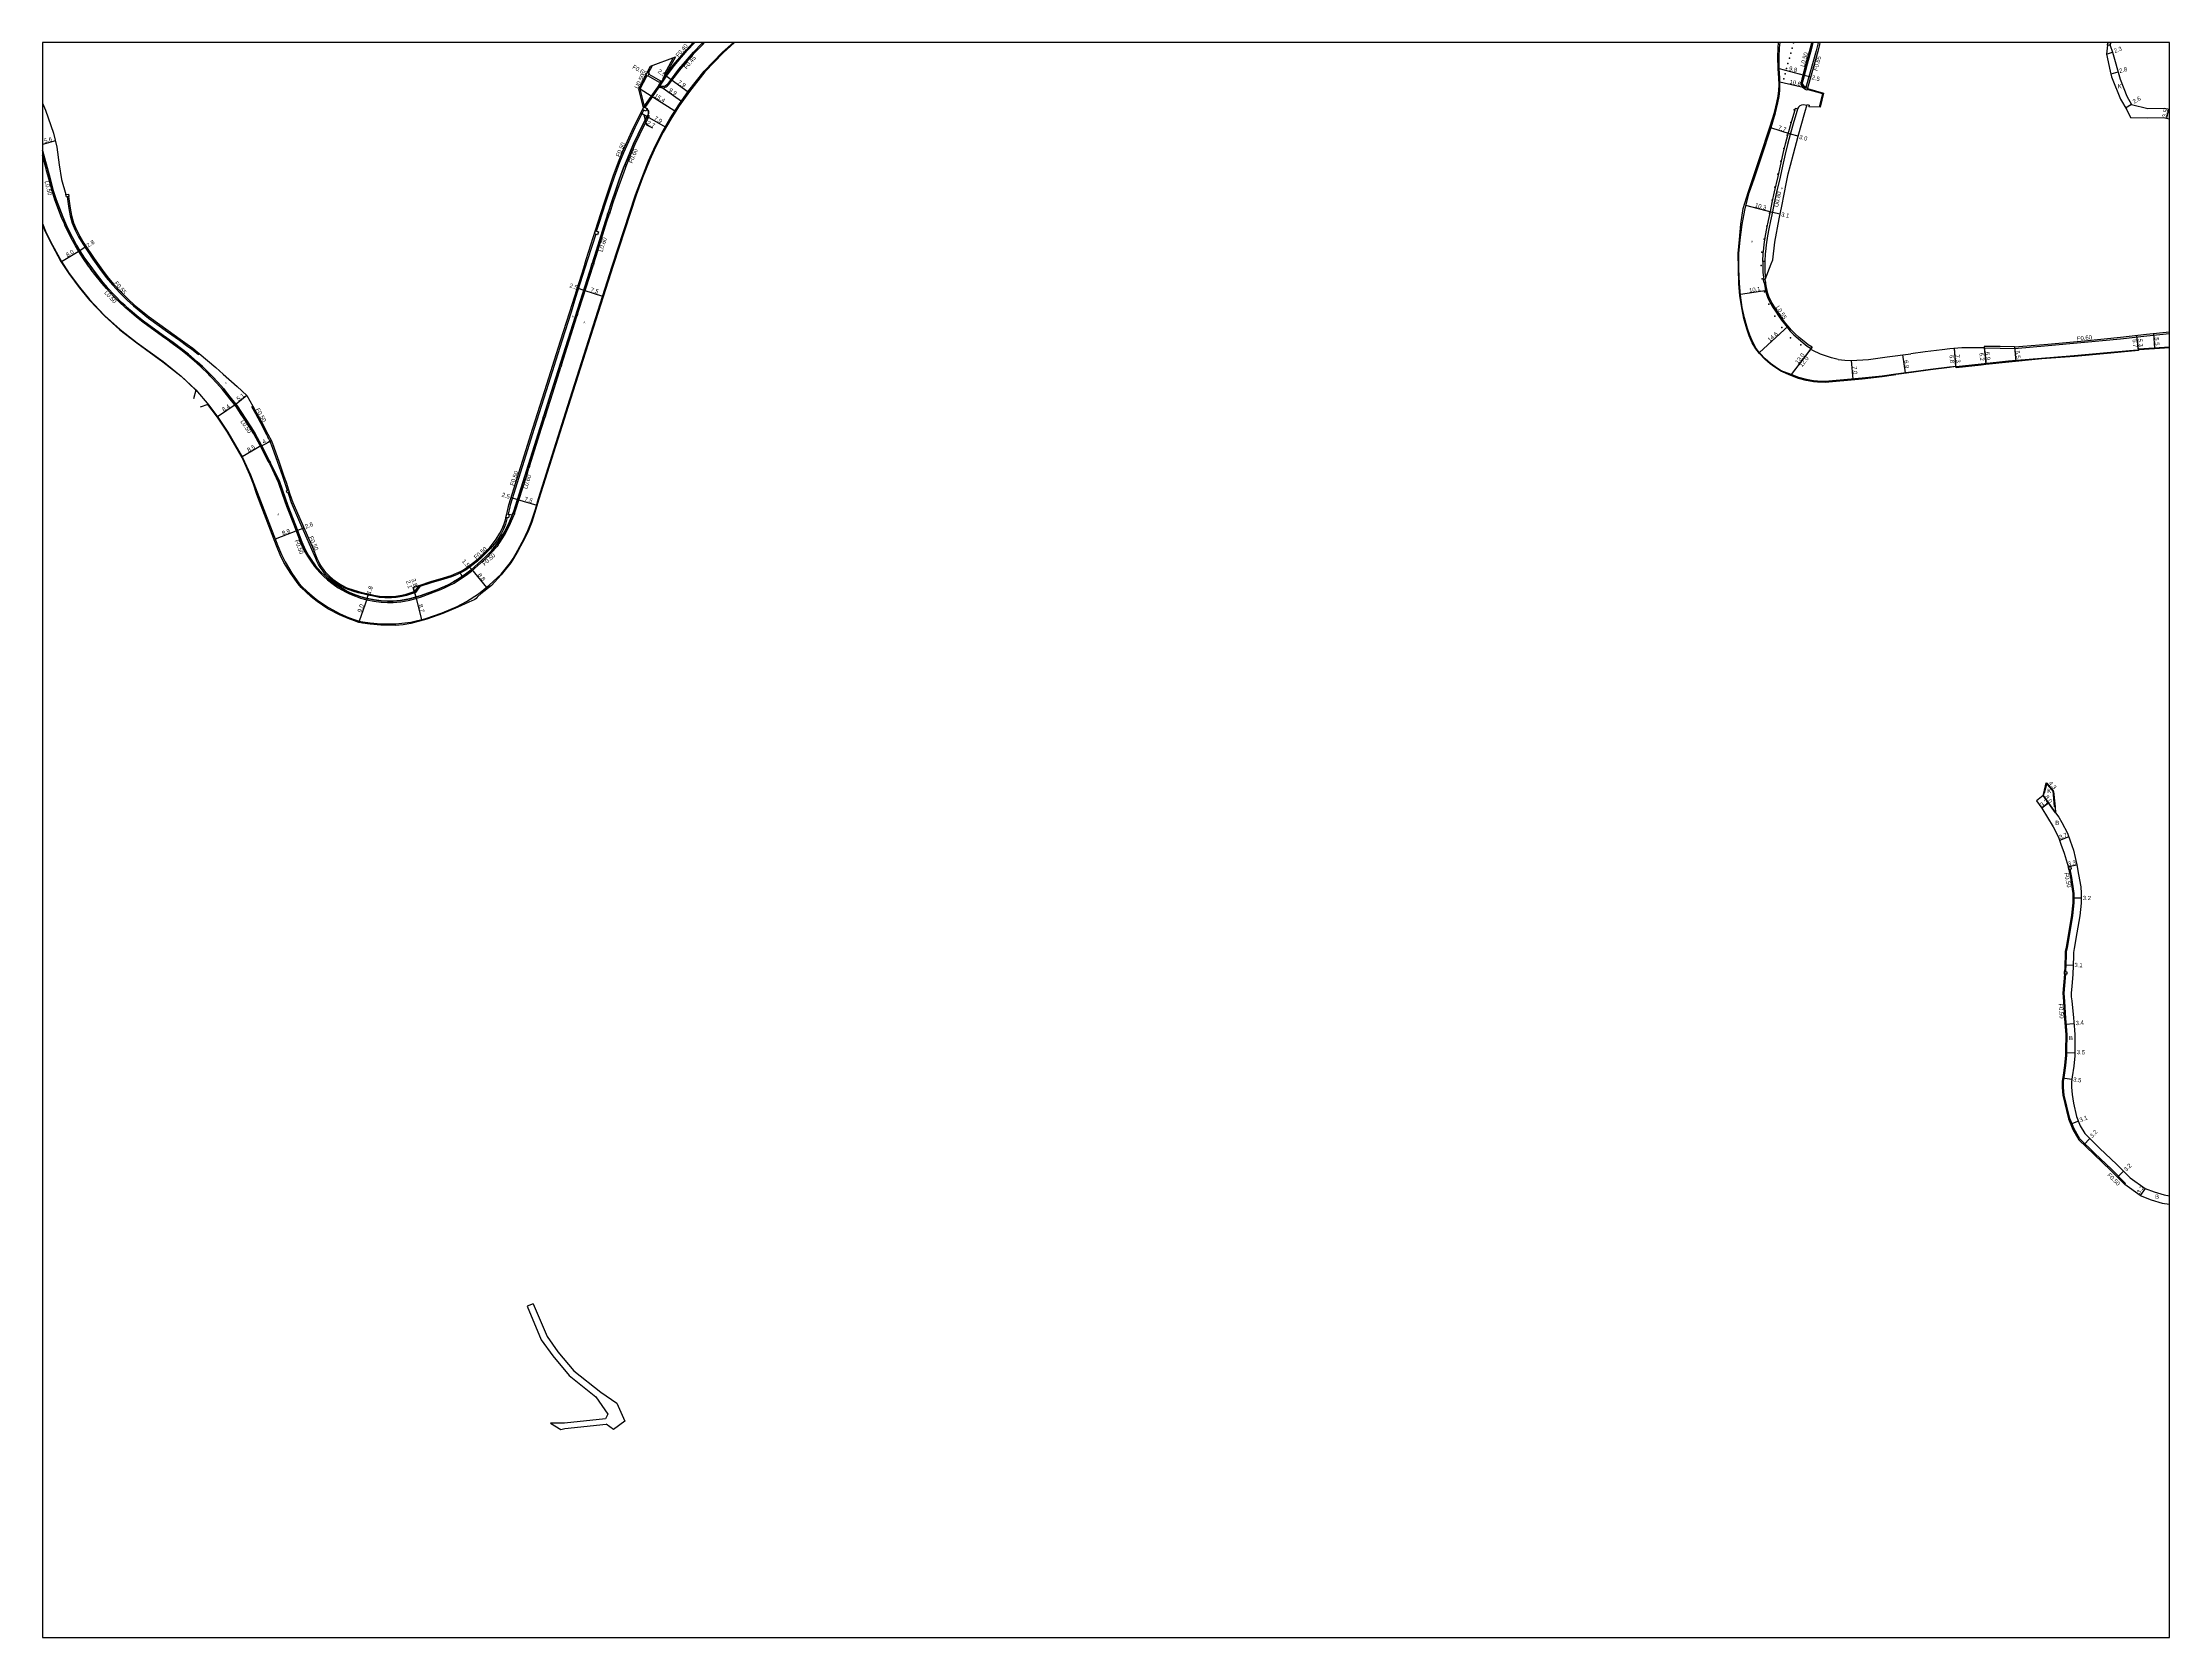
# Model space of a CAD drawing. Header units: metres. Extents: x -4000 to 0, y -102000 to -99000.
# Drawn here: x -1600 to -800, y -99600 to -99000 of the extents above; entities that cross this region are included whole.
import ezdxf

# ---------------------------------------------------------------- set-up
doc = ezdxf.new("R2010")
doc.units = ezdxf.units.M
doc.header["$LTSCALE"] = 2.5
for name, color, linetype in [('側溝・桝', 7, 'Continuous'), ('図郭', 7, 'Continuous'), ('幅員', 7, 'Continuous'), ('歩道・分離帯・安全施設', 7, 'Continuous'), ('舗装', 7, 'Continuous'), ('道路', 7, 'Continuous')]:
    doc.layers.add(name, color=color, linetype=linetype)
doc.styles.get("Standard").update_dxf_attribs({"font": ''})
doc.styles.add('YOKO_DECO', font='')
doc.styles.get('Standard').set_extended_font_data('@MS PGothic')
doc.styles.get('YOKO_DECO').set_extended_font_data('MS PGothic')

msp = doc.modelspace()

# ---------------------------------------------------------------- linework, layer by layer
at = {"layer": '側溝・桝'}
for points in [[(-1373.34, -99024.41), (-1368.08, -99016.77), (-1367.41, -99016.93), (-1366.87, -99017), (-1366.1, -99016.93), (-1365.48, -99016.7), (-1365.03, -99016.38), (-1364.53, -99015.92), (-1360.28, -99010.35), (-1357.8, -99007.37), (-1354.81, -99003.93), (-1351.7, -99000.71), (-1351.01, -99000)], [(-1368.08, -99016.77), (-1365.25, -99012.65), (-1362.44, -99008.79), (-1357.48, -99002.97), (-1354.67, -99000)], [(-934.62, -99000), (-935.17, -99002.16), (-936.73, -99007.96), (-938.29, -99013.8)], [(-932.14, -99000), (-932.3, -99000.63), (-932.94, -99003.18), (-936.73, -99016.95)], [(-1373.64, -99023.95), (-1375.16, -99017.46), (-1372.66, -99012.61)], [(-1373.81, -99024.18), (-1366.5, -99013.73)], [(-1371.97, -99011.9), (-1367.61, -99014.41), (-1367.94, -99014.99), (-1372.28, -99012.5)], [(-1372.06, -99011.44), (-1370.63, -99008.67)], [(-938.55, -99014.8), (-938.65, -99015.17), (-938.53, -99015.78), (-938.36, -99016.21), (-937.97, -99016.74), (-937.44, -99017.14), (-936.99, -99017.38)], [(-931.64, -99024.25), (-930.42, -99019.27), (-936.23, -99017.61)], [(-1391.6, -99070.99), (-1390.64, -99067.97), (-1388.19, -99060.15), (-1386.3, -99054.52), (-1384.87, -99050.47), (-1382.9, -99045.02), (-1381.38, -99041.34), (-1377.06, -99031.95), (-1373.86, -99025.4)], [(-1372.6, -99029.02), (-1373.07, -99029.89), (-1375.5, -99034.78), (-1377.19, -99038.33), (-1379.45, -99043.8), (-1380.33, -99045.98)], [(-1372.36, -99027.34), (-1371.84, -99027.61), (-1372.27, -99028.41)], [(-952.16, -99082.42), (-952.95, -99082.42), (-952.81, -99079.27), (-952.74, -99078.67), (-952.41, -99075.96), (-951.91, -99072.58), (-951.44, -99069.98), (-950.83, -99066.97), (-950.1, -99063.52), (-949.44, -99060.21), (-948.58, -99056.15), (-947.24, -99050.43), (-946.34, -99046.34), (-945.31, -99041.8), (-944.41, -99038.15), (-943.4, -99034.4), (-942.04, -99029.5), (-940.82, -99025.36), (-940.62, -99024.71), (-939.87, -99024.95)], [(-1598.64, -99047.54), (-1600, -99042.49)], [(-1380.58, -99046.61), (-1380.89, -99047.37), (-1382.41, -99051.49), (-1383.74, -99055.28), (-1385.47, -99060.33), (-1386.67, -99064.08)], [(-1592.05, -99067.65), (-1592.84, -99065.79), (-1595.36, -99059.17), (-1596.44, -99055.83), (-1598.02, -99049.86), (-1598.46, -99048.23)], [(-1590.78, -99058.02), (-1590.15, -99062.45), (-1589.66, -99065.18), (-1588.83, -99067.99), (-1587.69, -99070.64), (-1586.43, -99073.12), (-1584.87, -99075.72), (-1581.04, -99081.51), (-1577.91, -99085.89), (-1576.07, -99088.4), (-1573.69, -99091.18), (-1570.89, -99094.2), (-1568.21, -99096.87), (-1565.82, -99099.03), (-1560.2, -99103.64), (-1553.02, -99108.8), (-1548.54, -99111.97), (-1545.89, -99113.92), (-1543.83, -99115.37), (-1541.36, -99117.4), (-1541.03, -99117)], [(-1582.07, -99084.9), (-1582.66, -99084.09), (-1584.59, -99081.35), (-1586.32, -99078.6), (-1587.61, -99076.46), (-1589.17, -99073.63), (-1590.54, -99070.95), (-1591.46, -99069.03), (-1591.79, -99068.26)], [(-1392.67, -99083.15), (-1391.14, -99078.34), (-1387.72, -99067.35), (-1386.89, -99064.77)], [(-1391.95, -99072.11), (-1395, -99081.71), (-1395.99, -99084.87), (-1399.48, -99095.92), (-1401.22, -99101.4), (-1404.7, -99112.32), (-1410.6, -99131.05), (-1415.12, -99145.21), (-1424.13, -99174.03), (-1424.25, -99174.65), (-1424.9, -99177.43)], [(-1568.74, -99099.82), (-1569.43, -99099.21), (-1570.58, -99098.13), (-1573.2, -99095.5), (-1575.99, -99092.51), (-1577.67, -99090.55), (-1580.28, -99087.31), (-1581.66, -99085.46)], [(-1398.78, -99102.37), (-1398.13, -99100.33), (-1392.92, -99083.95)], [(-952.95, -99082.42), (-952.96, -99083.41), (-952.97, -99084.94), (-952.92, -99086.48), (-952.6, -99089.23), (-952.59, -99089.25)], [(-952.41, -99090.36), (-952.18, -99091.67), (-951.88, -99093.46), (-951.56, -99094.62), (-951.2, -99095.76), (-950.3, -99097.65), (-949.06, -99099.76), (-948.18, -99101.09), (-947.04, -99102.79), (-945.89, -99104.47), (-944.81, -99105.86), (-943.84, -99107.1), (-942.74, -99108.41), (-941.26, -99109.91), (-939.63, -99111.37), (-937.78, -99112.91), (-936.24, -99114.18), (-934.75, -99115.06)], [(-1552.85, -99112.03), (-1554.88, -99110.57), (-1562.28, -99105.2), (-1564.66, -99103.32), (-1567.45, -99100.98), (-1568.14, -99100.36)], [(-1404.79, -99121.37), (-1399.01, -99103.09)], [(-869.72, -99114.91), (-863.72, -99115), (-858.29, -99115.11), (-845.68, -99114.03), (-831.92, -99112.76), (-818.39, -99111.42), (-808.53, -99110.37), (-800, -99109.49)], [(-1537.5, -99124.89), (-1537.87, -99124.5), (-1540.23, -99122.26), (-1542.15, -99120.48), (-1545.43, -99117.65), (-1548, -99115.57), (-1551.19, -99113.22), (-1552.21, -99112.48)], [(-1515.03, -99157.69), (-1518.02, -99151.82), (-1520.55, -99147.19), (-1522.01, -99144.8), (-1524.14, -99141.53), (-1525.52, -99139.5), (-1527.16, -99136.91), (-1529.37, -99134.2), (-1530.76, -99132.46), (-1532.37, -99130.51), (-1534.43, -99128.14), (-1536.43, -99126.02), (-1537.02, -99125.4)], [(-1410.85, -99140.42), (-1408.08, -99131.79), (-1405.02, -99122.1)], [(-1507.9, -99168.47), (-1508.86, -99165.57), (-1509.64, -99163.27), (-1511.51, -99157.98), (-1513.47, -99152.39), (-1514.37, -99150.05), (-1515.66, -99147.6), (-1518.08, -99142.97), (-1519.8, -99139.73), (-1521.33, -99137), (-1520.9, -99136.76)], [(-1416.83, -99159.46), (-1412.33, -99145.03), (-1411.1, -99141.2)], [(-1514.75, -99158.24), (-1514.4, -99158.92), (-1511.39, -99165.33), (-1509.83, -99169.76)], [(-1422.52, -99177.27), (-1422.2, -99176.47), (-1418.03, -99163.3), (-1417.03, -99160.11)], [(-1509.37, -99169.6), (-1509.83, -99169.76), (-1508.21, -99174.37), (-1505.37, -99181.69), (-1502.97, -99188.06), (-1501.68, -99190.93), (-1500.37, -99193.21), (-1499.38, -99194.78), (-1497.69, -99197.12), (-1495.72, -99199.41), (-1494.32, -99200.79), (-1492.87, -99202.14), (-1490.69, -99203.78), (-1488.8, -99205.1), (-1486.01, -99206.68), (-1484.52, -99207.43), (-1482.28, -99208.31), (-1480.46, -99208.99), (-1478.05, -99209.62), (-1475.33, -99210.18), (-1472.67, -99210.51), (-1470.3, -99210.61), (-1468.15, -99210.61), (-1465.29, -99210.38), (-1461.86, -99209.76), (-1457.85, -99208.62), (-1451.56, -99206.32), (-1450.14, -99205.76), (-1448.55, -99205.07), (-1447.01, -99204.31), (-1445.22, -99203.32), (-1443.72, -99202.43), (-1442.15, -99201.43), (-1440.64, -99200.36), (-1438.65, -99198.82), (-1433.05, -99193.81), (-1430.73, -99191.53), (-1429.56, -99190.12), (-1429.26, -99189.7)], [(-1425.2, -99178.73), (-1425.43, -99179.72), (-1425.87, -99181.18), (-1426.63, -99183.13), (-1427.51, -99184.83), (-1428.9, -99187.11), (-1430.01, -99188.53), (-1431.51, -99190.39), (-1432.88, -99191.75), (-1434.73, -99193.59), (-1436.42, -99195.09), (-1438.06, -99196.42), (-1439.32, -99197.4), (-1440.69, -99198.31), (-1442.34, -99199.26), (-1444.07, -99200.11), (-1446.16, -99200.94), (-1449.03, -99201.87), (-1453.78, -99203.21), (-1458.03, -99204.64), (-1459.66, -99206.9), (-1463.09, -99207.97), (-1464.76, -99208.39), (-1467.03, -99208.8), (-1468.7, -99208.93), (-1471.19, -99208.93), (-1473.34, -99208.72), (-1475.55, -99208.32), (-1477.46, -99207.92), (-1479.47, -99207.43), (-1481.23, -99206.97), (-1483.26, -99206.33), (-1485.69, -99205.54), (-1487.67, -99204.6), (-1488.91, -99203.84), (-1491.07, -99202.3), (-1492.39, -99201.17), (-1493.42, -99200.13), (-1494.46, -99198.89), (-1495.58, -99197.39), (-1496.25, -99196.32), (-1496.66, -99195.4), (-1497.24, -99194.14), (-1498.72, -99190.67), (-1500.43, -99186.67), (-1503.19, -99180.39), (-1506.36, -99173.2), (-1507.4, -99170.01), (-1507.65, -99169.24)], [(-1428.58, -99188.93), (-1427.96, -99188.08), (-1426.21, -99185.27), (-1425.6, -99184.18), (-1423.96, -99180.84), (-1422.79, -99177.94)], [(-1460.19, -99206.55), (-1459.96, -99206.48), (-1458.34, -99204.23)], [(-838.96, -99349.55), (-838.75, -99343.6), (-838.67, -99342.05), (-838.39, -99340.42), (-837.35, -99334.5), (-836.34, -99328.36), (-835.9, -99323.64), (-835.86, -99320.1), (-835.93, -99319.31), (-836.73, -99314.06), (-837.36, -99310.99)], [(-816.84, -99429.55), (-816.49, -99429.2), (-821.68, -99423.95), (-828.14, -99417.83), (-833.71, -99412.43), (-835.9, -99408.68), (-837.44, -99404.79), (-839.63, -99396), (-839.63, -99396.02), (-839.85, -99393.14), (-839.88, -99390.82), (-839.54, -99388.48), (-839.53, -99388.45), (-838.94, -99384.85), (-838.63, -99380.99), (-838.56, -99378.89), (-838.5, -99373.38), (-838.57, -99371.58), (-838.94, -99367.2), (-839.36, -99360.81), (-839.37, -99360.75), (-839.52, -99359.12), (-839.57, -99357.57), (-839.34, -99354.75), (-838.99, -99350.51), (-839.49, -99350.47)]]:
    msp.add_lwpolyline(points, dxfattribs=at)
for points in [[(-1372.49, -99011.21), (-1371.8, -99011.58), (-1372.41, -99012.75), (-1373.09, -99012.37)], [(-937.79, -99013.94), (-938.29, -99013.8), (-938.55, -99014.8), (-938.06, -99014.94)], [(-936.1, -99017.12), (-936.31, -99017.88), (-937.07, -99017.67), (-936.86, -99016.91)], [(-1374.3, -99025.18), (-1373.81, -99024.18), (-1372.53, -99024.82), (-1373.02, -99025.82)], [(-1372.78, -99028.13), (-1372.27, -99028.41), (-1372.6, -99029.02), (-1373.11, -99028.74)], [(-1597.98, -99048.11), (-1598.46, -99048.23), (-1598.64, -99047.54), (-1598.17, -99047.41)], [(-1380.87, -99045.76), (-1380.33, -99045.98), (-1380.58, -99046.61), (-1381.12, -99046.39)], [(-1590.28, -99057.01), (-1590.12, -99057.9), (-1591.03, -99058.06), (-1591.19, -99057.18)], [(-1387.22, -99063.9), (-1386.67, -99064.08), (-1386.89, -99064.77), (-1387.44, -99064.59)], [(-1591.34, -99068.06), (-1591.79, -99068.26), (-1592.05, -99067.65), (-1591.6, -99067.46)], [(-1392.07, -99070.85), (-1390.91, -99071.21), (-1391.27, -99072.33), (-1392.42, -99071.96)], [(-1581.26, -99085.16), (-1581.66, -99085.46), (-1582.07, -99084.9), (-1581.67, -99084.61)], [(-1393.22, -99082.98), (-1392.67, -99083.15), (-1392.92, -99083.95), (-1393.48, -99083.77)], [(-952.05, -99089.14), (-952.77, -99089.28), (-952.54, -99090.39), (-951.86, -99090.25)], [(-1567.82, -99099.99), (-1568.14, -99100.36), (-1568.74, -99099.82), (-1568.41, -99099.46)], [(-1399.33, -99102.2), (-1398.78, -99102.37), (-1399.01, -99103.09), (-1399.56, -99102.91)], [(-1551.93, -99112.08), (-1552.21, -99112.48), (-1552.85, -99112.03), (-1552.56, -99111.63)], [(-1536.67, -99125.06), (-1537.02, -99125.4), (-1537.5, -99124.89), (-1537.14, -99124.55)], [(-1405.34, -99121.2), (-1404.79, -99121.37), (-1405.02, -99122.1), (-1405.57, -99121.93)], [(-1411.4, -99140.25), (-1410.85, -99140.42), (-1411.1, -99141.2), (-1411.65, -99141.02)], [(-1514.31, -99158.01), (-1514.75, -99158.24), (-1515.03, -99157.69), (-1514.59, -99157.47)], [(-1417.39, -99159.28), (-1416.83, -99159.46), (-1417.03, -99160.11), (-1417.59, -99159.93)], [(-1507.18, -99169.09), (-1508.04, -99169.37), (-1508.3, -99168.6), (-1507.44, -99168.32)], [(-1425.68, -99178.62), (-1425.38, -99177.32), (-1424.48, -99177.53), (-1424.78, -99178.83)], [(-1423.06, -99177.05), (-1422.52, -99177.27), (-1422.79, -99177.94), (-1423.33, -99177.72)], [(-1429.05, -99188.59), (-1428.58, -99188.93), (-1429.18, -99189.75), (-1429.65, -99189.41)], [(-837.15, -99310.03), (-836.97, -99310.91), (-837.85, -99311.09), (-838.03, -99310.21)], [(-839.46, -99349.53), (-838.56, -99349.56), (-838.59, -99350.46), (-839.49, -99350.43)]]:
    msp.add_lwpolyline(points, close=True, dxfattribs=at)
at = {"layer": '図郭'}
msp.add_lwpolyline([(-1600, -99600), (-800, -99600), (-800, -99000), (-1600, -99000)], close=True, dxfattribs=at)
at = {"layer": '幅員'}
for points in [[(-823.64, -99004.39), (-821.47, -99003.64)], [(-1365.58, -99012.41), (-1363.58, -99013.93)], [(-1363.58, -99013.93), (-1357.17, -99018.5)], [(-946.81, -99009.74), (-937.35, -99012.27)], [(-936.16, -99017.34), (-946.52, -99014.88)], [(-937.35, -99012.27), (-934.94, -99012.93)], [(-819.36, -99011.11), (-822.05, -99011.88)], [(-1375.16, -99017.46), (-1362.12, -99025.71)], [(-1367.79, -99016.34), (-1359.72, -99022.08)], [(-814.23, -99023.35), (-816.48, -99024.65)], [(-1374.96, -99026.5), (-1372.59, -99027.77)], [(-1373.78, -99027.14), (-1372.85, -99030.92), (-1370.62, -99032.12)], [(-1372.59, -99027.77), (-1365.82, -99031.76)], [(-800.96, -99028.47), (-800.24, -99025.05)], [(-1595.17, -99037.01), (-1600, -99038.31)], [(-942.6, -99034.46), (-949.89, -99032.06)], [(-939.67, -99035.28), (-942.6, -99034.46)], [(-949.37, -99063.9), (-959.34, -99061.26)], [(-946.38, -99064.53), (-949.37, -99063.9)], [(-1592.86, -99082.36), (-1585.98, -99078.22)], [(-1585.98, -99078.22), (-1583.62, -99076.66)], [(-1398.86, -99092.34), (-1396.45, -99093.11)], [(-1396.45, -99093.11), (-1389.35, -99095.37)], [(-951.34, -99093.34), (-961.35, -99094.76)], [(-943.41, -99106.75), (-954.25, -99116.56)], [(-811.6, -99115.83), (-812.21, -99110.15)], [(-811.62, -99115.41), (-812.21, -99110.15)], [(-805.96, -99109.5), (-805.59, -99115)], [(-934.41, -99114.61), (-942.35, -99124.91)], [(-919.73, -99119.66), (-919.07, -99126.62)], [(-900.4, -99117.51), (-899.47, -99124.31)], [(-880.33, -99121.83), (-880.9, -99115.09)], [(-880.27, -99122.38), (-880.9, -99115.09)], [(-869.72, -99114.91), (-869.01, -99121.1)], [(-869.71, -99114.31), (-869, -99121.15)], [(-858.31, -99114.5), (-857.77, -99120)], [(-1523.22, -99132.83), (-1527.2, -99136.08)], [(-1527.2, -99136.08), (-1534.2, -99140.76)], [(-1517.59, -99151.59), (-1524.95, -99155.85)], [(-1513.92, -99149.85), (-1517.54, -99151.69)], [(-1423.74, -99171.15), (-1421.36, -99171.9)], [(-1421.36, -99171.9), (-1414.14, -99174.04)], [(-1504.13, -99183.58), (-1512.45, -99186.81)], [(-1501.66, -99182.65), (-1504.13, -99183.58)], [(-1439.61, -99197), (-1438.6, -99198.12)], [(-1438.6, -99198.12), (-1433.03, -99204.97)], [(-1477.94, -99209.14), (-1477.35, -99207.44)], [(-1460.63, -99204.95), (-1459.6, -99208.61)], [(-1460.19, -99206.55), (-1459.6, -99208.61)], [(-1477.94, -99209.14), (-1480.89, -99217.64)], [(-1459.6, -99208.61), (-1457.45, -99217.07)], [(-843.56, -99281.73), (-846.34, -99278.45)], [(-845.48, -99286.1), (-848.06, -99288)], [(-847.5, -99283.32), (-842.81, -99289.8)], [(-837.85, -99298.86), (-841.32, -99300.13)], [(-838.07, -99310.03), (-834.83, -99309.39)], [(-833.18, -99321.89), (-836.38, -99321.85)], [(-836.27, -99347.18), (-839.37, -99347.07)], [(-835.87, -99369.15), (-839.25, -99369.45)], [(-839.1, -99379.92), (-835.6, -99380.04)], [(-836.74, -99390.06), (-840.2, -99389.55)], [(-834.25, -99405.78), (-837.13, -99406.92)], [(-832.18, -99414.62), (-829.95, -99412.32)], [(-817.27, -99424.56), (-819.55, -99426.81)], [(-809.11, -99431.13), (-810.97, -99433.74)]]:
    msp.add_lwpolyline(points, dxfattribs=at)
at = {"layer": '幅員', "elevation": 80.67}
msp.add_lwpolyline([(-935.02, -99115.4), (-942.35, -99124.91)], dxfattribs=at)
at = {"layer": '歩道・分離帯・安全施設'}
for points, elevation in [([(-1339.75, -99000), (-1344.04, -99003.89), (-1350.85, -99010.99), (-1356.7, -99018.39), (-1360.56, -99023.78), (-1363.67, -99028.78), (-1366.58, -99033.78), (-1369.27, -99039.09), (-1371.6, -99044.17), (-1374.31, -99050.93), (-1376.72, -99057.43), (-1385.43, -99083.84), (-1401.42, -99134.17), (-1413.29, -99171.73), (-1414.43, -99175.53), (-1416.02, -99180.48), (-1417.24, -99183.61), (-1418.19, -99185.64), (-1419.48, -99188.1), (-1421.08, -99191.1), (-1422.87, -99194.16), (-1423.82, -99195.7), (-1427.44, -99200.25), (-1431.09, -99204.23), (-1435.18, -99207.45), (-1436.26, -99208.35), (-1436.53, -99208.7), (-1436.94, -99209.11), (-1437.39, -99209.52), (-1437.86, -99209.83), (-1438.54, -99210.08), (-1439.72, -99210.51), (-1443.83, -99212.44), (-1449.39, -99214.82), (-1455.51, -99216.98), (-1461.44, -99218.59), (-1464.38, -99219.03), (-1467.25, -99219.28), (-1472.77, -99219.18), (-1476.8, -99218.84), (-1479.61, -99218.47), (-1481.03, -99218.12), (-1482.63, -99217.61), (-1485.09, -99216.72), (-1488.31, -99215.33), (-1492.74, -99213.01), (-1496.72, -99210.33), (-1498.95, -99208.54), (-1500.85, -99206.77), (-1502.66, -99205.01), (-1503.79, -99203.66), (-1506.65, -99199.75), (-1509.18, -99195.59), (-1510.56, -99192.78), (-1511.99, -99189.36), (-1519.45, -99170), (-1520.69, -99166.18), (-1522.03, -99162.68), (-1524.93, -99156.13), (-1530.38, -99146.62), (-1534.15, -99140.96), (-1537.77, -99136.13), (-1540.68, -99137.2)], 83.48), ([(-902.86, -99125.02), (-908, -99125.77), (-915.56, -99126.59), (-922.47, -99127.29), (-925.38, -99127.52), (-929.49, -99127.85), (-930.93, -99127.83), (-932.44, -99127.8), (-933.9, -99127.63), (-935.29, -99127.43), (-936.62, -99127.14), (-939.55, -99126.39), (-942.45, -99125.26), (-946.14, -99123.63), (-948.42, -99122.18), (-950.13, -99120.87), (-952.16, -99119.16), (-954.18, -99116.97), (-955.59, -99115.27), (-956.99, -99112.92), (-958.05, -99110.3), (-958.97, -99107.71), (-960.05, -99103.76), (-960.9, -99099.77), (-961.54, -99095.23), (-962.02, -99090.67), (-962.15, -99085.19), (-962.23, -99079.33), (-961.78, -99074.16), (-961.23, -99068.32), (-960.3, -99062.49), (-958.51, -99056.47), (-956.61, -99050.77), (-953.97, -99042.92), (-950.35, -99031.83), (-948.6, -99026.31), (-947.62, -99022.62), (-947.17, -99020.2), (-946.89, -99018.01), (-946.82, -99015.95), (-946.89, -99013.46), (-947.17, -99009.76), (-947.34, -99005.53), (-947.2, -99001.96), (-947.07, -99000)], 81.42), ([(-936.1, -99017.12), (-936.73, -99016.95), (-937.17, -99016.71), (-937.49, -99016.46), (-937.79, -99016.1), (-938.03, -99015.64), (-938.13, -99015.19), (-938.06, -99014.94), (-937.79, -99013.94), (-936.23, -99008.09), (-934.67, -99002.29), (-934.1, -99000)], 81.78), ([(-1366.04, -99011.87), (-1362.7, -99005.62)], 84.46), ([(-936.36, -99023.65), (-937.69, -99023.4), (-938.36, -99023.53), (-939, -99023.83), (-939.52, -99024.3), (-939.86, -99024.93), (-940.07, -99025.59), (-941.28, -99029.72), (-942.64, -99034.61), (-943.65, -99038.34), (-944.54, -99041.98), (-945.57, -99046.52), (-946.47, -99050.6), (-947.81, -99056.32), (-948.66, -99060.36), (-949.32, -99063.68), (-950.06, -99067.13), (-950.67, -99070.13), (-951.13, -99072.7), (-951.63, -99076.06), (-951.95, -99078.76), (-952.02, -99079.33), (-952.16, -99082.34), (-952.17, -99083.41), (-952.18, -99084.93), (-952.14, -99086.44), (-951.92, -99088.79)], 82.14), ([(-936.36, -99023.65), (-937.69, -99023.4), (-938.36, -99023.53), (-939, -99023.83), (-939.52, -99024.3), (-939.86, -99024.93), (-940.07, -99025.59), (-941.28, -99029.72), (-942.64, -99034.61), (-943.65, -99038.34), (-944.54, -99041.98), (-945.57, -99046.52), (-946.47, -99050.6), (-947.81, -99056.32), (-948.66, -99060.36), (-949.32, -99063.68), (-950.06, -99067.13), (-950.67, -99070.13), (-951.13, -99072.7), (-951.63, -99076.06), (-951.95, -99078.76), (-952.02, -99079.33), (-952.16, -99082.34), (-952.17, -99083.41), (-952.18, -99084.93), (-952.14, -99086.44), (-951.92, -99088.79)], 82.14), ([(-1372.58, -99024.93), (-1372.27, -99025.46), (-1372.12, -99025.82), (-1372.07, -99026.28), (-1372.13, -99026.79), (-1372.36, -99027.34), (-1373.58, -99029.62), (-1376.02, -99034.52), (-1377.72, -99038.09), (-1379.98, -99043.58), (-1381.43, -99047.16), (-1382.95, -99051.3), (-1384.29, -99055.09), (-1386.02, -99060.14), (-1388.27, -99067.18), (-1391.69, -99078.16), (-1398.69, -99100.16), (-1408.63, -99131.62), (-1412.88, -99144.85), (-1418.58, -99163.12), (-1422.75, -99176.27), (-1424.49, -99180.6), (-1426.11, -99183.91), (-1426.71, -99184.97), (-1428.44, -99187.76), (-1429.95, -99189.81), (-1431.09, -99191.2), (-1433.39, -99193.45), (-1438.96, -99198.45), (-1440.93, -99199.96), (-1442.42, -99201.02), (-1443.95, -99202), (-1445.47, -99202.89), (-1447.24, -99203.87), (-1448.76, -99204.63), (-1450.33, -99205.3), (-1451.74, -99205.86), (-1458, -99208.15), (-1461.97, -99209.28), (-1465.35, -99209.89), (-1468.17, -99210.12), (-1470.29, -99210.12), (-1472.63, -99210.02)], 83.41), ([(-1482.05, -99207.88), (-1484.32, -99206.98), (-1485.78, -99206.25), (-1488.54, -99204.69), (-1490.4, -99203.38), (-1492.55, -99201.76), (-1493.98, -99200.43), (-1495.36, -99199.07), (-1497.31, -99196.81), (-1498.97, -99194.51), (-1499.95, -99192.96), (-1501.24, -99190.71), (-1502.52, -99187.87), (-1504.91, -99181.52), (-1507.75, -99174.2), (-1510.93, -99165.14), (-1513.96, -99158.7), (-1517.59, -99151.59), (-1520.12, -99146.94), (-1521.6, -99144.54), (-1523.73, -99141.26), (-1525.11, -99139.23), (-1526.76, -99136.62), (-1528.99, -99133.89), (-1530.38, -99132.15), (-1531.99, -99130.19), (-1534.07, -99127.81), (-1536.08, -99125.68), (-1537.53, -99124.15), (-1539.89, -99121.9), (-1541.83, -99120.11), (-1545.12, -99117.28), (-1547.7, -99115.19), (-1550.9, -99112.82), (-1554.59, -99110.17), (-1561.98, -99104.81), (-1564.35, -99102.94), (-1567.13, -99100.61), (-1569.09, -99098.85), (-1570.24, -99097.77), (-1572.85, -99095.16), (-1575.63, -99092.19), (-1577.29, -99090.23), (-1579.89, -99087.01), (-1582.27, -99083.81), (-1584.18, -99081.09), (-1585.92, -99078.32), (-1587.19, -99076.21), (-1588.74, -99073.4), (-1590.1, -99070.73), (-1591.02, -99068.83), (-1592.38, -99065.61), (-1594.9, -99059), (-1595.97, -99055.7), (-1597.55, -99049.73), (-1600, -99040.6)], 83.41), ([(-1600, -99068.48), (-1598.97, -99071.04), (-1596.41, -99076.28), (-1593.07, -99082.35), (-1590.08, -99086.91), (-1586.2, -99092.11), (-1582.31, -99096.87), (-1576.74, -99102.76), (-1570.9, -99108.02), (-1564.49, -99112.95), (-1554.77, -99120.09), (-1547.91, -99125.55), (-1542.38, -99130.82), (-1543.27, -99134.09)], 90.03), ([(-951.3, -99095.53), (-950.55, -99095.21)], 81.16), ([(-812.14, -99115.71), (-822.01, -99116.6), (-835.87, -99117.9), (-848.08, -99118.81), (-860.51, -99119.9), (-870.84, -99121.01), (-880.24, -99122.03)], 81.46), ([(-800, -99114.84), (-801.83, -99114.97), (-811.38, -99115.64)], 81.39), ([(-880.36, -99121.93), (-882.72, -99122.24), (-889.85, -99123.18), (-896.2, -99124.02), (-902.63, -99124.88)], 81.31), ([(-1472.63, -99210.02), (-1475.25, -99209.69), (-1477.94, -99209.14), (-1480.31, -99208.52), (-1482.05, -99207.88)], 83.41)]:
    msp.add_lwpolyline(points, dxfattribs=dict(at, elevation=elevation))
for points in [[(-1351.64, -99000), (-1352.03, -99000.39), (-1355.14, -99003.62), (-1358.14, -99007.08), (-1360.63, -99010.07), (-1364.87, -99015.61), (-1365.32, -99016.03), (-1365.69, -99016.3), (-1366.2, -99016.48), (-1366.86, -99016.55), (-1367.32, -99016.48), (-1367.79, -99016.34), (-1368.15, -99016.09), (-1366.5, -99013.73)], [(-1351.64, -99000), (-1352.03, -99000.39), (-1355.14, -99003.62), (-1358.14, -99007.08), (-1360.63, -99010.07), (-1364.87, -99015.61), (-1365.32, -99016.03), (-1365.69, -99016.3), (-1366.2, -99016.48), (-1366.86, -99016.55), (-1367.32, -99016.48), (-1367.79, -99016.34)], [(-1364.87, -99015.61), (-1360.63, -99010.07), (-1358.14, -99007.08), (-1355.14, -99003.62), (-1352.03, -99000.39), (-1351.64, -99000)], [(-934.1, -99000), (-934.67, -99002.29), (-936.23, -99008.09), (-937.79, -99013.94), (-938.06, -99014.94), (-938.13, -99015.19), (-938.03, -99015.64), (-937.79, -99016.1), (-937.49, -99016.46), (-937.17, -99016.71), (-936.73, -99016.95), (-936.1, -99017.12)], [(-1372.58, -99024.93), (-1372.27, -99025.46), (-1372.12, -99025.82), (-1372.07, -99026.28), (-1372.13, -99026.79), (-1372.36, -99027.34), (-1373.58, -99029.62), (-1376.02, -99034.52), (-1377.72, -99038.09), (-1379.98, -99043.58), (-1381.43, -99047.16), (-1382.95, -99051.3), (-1384.29, -99055.09), (-1386.02, -99060.14), (-1388.27, -99067.18), (-1391.69, -99078.16), (-1398.69, -99100.16), (-1408.63, -99131.62), (-1412.88, -99144.85), (-1418.58, -99163.12), (-1422.75, -99176.27), (-1424.49, -99180.6), (-1426.11, -99183.91), (-1426.71, -99184.97), (-1428.44, -99187.76), (-1429.95, -99189.81), (-1431.09, -99191.2), (-1433.39, -99193.45), (-1438.96, -99198.45), (-1440.93, -99199.96), (-1442.42, -99201.02), (-1443.95, -99202), (-1445.47, -99202.89), (-1447.24, -99203.87), (-1448.76, -99204.63), (-1450.33, -99205.3), (-1451.74, -99205.86), (-1458, -99208.15), (-1461.97, -99209.28), (-1465.35, -99209.89), (-1468.17, -99210.12), (-1470.29, -99210.12), (-1472.63, -99210.02)], [(-1472.63, -99210.02), (-1470.29, -99210.12), (-1468.17, -99210.12), (-1465.35, -99209.89), (-1461.97, -99209.28), (-1458, -99208.15), (-1451.74, -99205.86), (-1450.33, -99205.3), (-1448.76, -99204.63), (-1447.24, -99203.87), (-1445.47, -99202.89), (-1443.95, -99202), (-1442.42, -99201.02), (-1440.93, -99199.96), (-1438.96, -99198.45), (-1433.39, -99193.45), (-1431.09, -99191.2), (-1429.95, -99189.81), (-1428.44, -99187.76), (-1426.71, -99184.97), (-1426.11, -99183.91), (-1424.49, -99180.6), (-1422.75, -99176.27), (-1418.58, -99163.12), (-1412.88, -99144.85), (-1408.63, -99131.62), (-1398.69, -99100.16), (-1391.69, -99078.16), (-1388.27, -99067.18), (-1386.02, -99060.14), (-1384.29, -99055.09), (-1382.95, -99051.3), (-1381.43, -99047.16), (-1379.98, -99043.58), (-1377.72, -99038.09), (-1376.02, -99034.52), (-1373.58, -99029.62), (-1372.36, -99027.34), (-1372.13, -99026.79), (-1372.07, -99026.28), (-1372.12, -99025.82), (-1372.27, -99025.46), (-1372.58, -99024.93)], [(-1372.58, -99024.93), (-1373.86, -99024.3), (-1374, -99024.57)], [(-1482.05, -99207.88), (-1484.32, -99206.98), (-1485.78, -99206.25), (-1488.54, -99204.69), (-1490.4, -99203.38), (-1492.55, -99201.76), (-1493.98, -99200.43), (-1495.36, -99199.07), (-1497.31, -99196.81), (-1498.97, -99194.51), (-1499.95, -99192.96), (-1501.24, -99190.71), (-1502.52, -99187.87), (-1504.91, -99181.52), (-1507.75, -99174.2), (-1510.93, -99165.14), (-1513.96, -99158.7), (-1517.59, -99151.59), (-1520.12, -99146.94), (-1521.6, -99144.54), (-1523.73, -99141.26), (-1525.11, -99139.23), (-1526.76, -99136.62), (-1528.99, -99133.89), (-1530.38, -99132.15), (-1531.99, -99130.19), (-1534.07, -99127.81), (-1536.08, -99125.68), (-1537.53, -99124.15), (-1539.89, -99121.9), (-1541.83, -99120.11), (-1545.12, -99117.28), (-1547.7, -99115.19), (-1550.9, -99112.82), (-1554.59, -99110.17), (-1561.98, -99104.81), (-1564.35, -99102.94), (-1567.13, -99100.61), (-1569.09, -99098.85), (-1570.24, -99097.77), (-1572.85, -99095.16), (-1575.63, -99092.19), (-1577.29, -99090.23), (-1579.89, -99087.01), (-1582.27, -99083.81), (-1584.18, -99081.09), (-1585.92, -99078.32), (-1587.19, -99076.21), (-1588.74, -99073.4), (-1590.1, -99070.73), (-1591.02, -99068.83), (-1592.38, -99065.61), (-1594.9, -99059), (-1595.97, -99055.7), (-1597.55, -99049.73), (-1600, -99040.6)], [(-1600, -99040.6), (-1597.55, -99049.73), (-1595.97, -99055.7), (-1594.9, -99059), (-1592.38, -99065.61), (-1591.02, -99068.83), (-1590.1, -99070.73), (-1588.74, -99073.4), (-1587.19, -99076.21), (-1585.92, -99078.32), (-1584.18, -99081.09), (-1582.27, -99083.81), (-1579.89, -99087.01), (-1577.29, -99090.23), (-1575.63, -99092.19), (-1572.85, -99095.16), (-1570.24, -99097.77), (-1569.09, -99098.85), (-1567.13, -99100.61), (-1564.35, -99102.94), (-1561.98, -99104.81), (-1554.59, -99110.17), (-1550.9, -99112.82), (-1547.7, -99115.19), (-1545.12, -99117.28), (-1541.83, -99120.11), (-1539.89, -99121.9), (-1537.53, -99124.15), (-1536.08, -99125.68), (-1534.07, -99127.81), (-1531.99, -99130.19), (-1530.38, -99132.15), (-1528.99, -99133.89), (-1526.76, -99136.62), (-1525.11, -99139.23), (-1523.73, -99141.26), (-1521.6, -99144.54), (-1520.12, -99146.94), (-1517.59, -99151.59), (-1513.96, -99158.7), (-1510.93, -99165.14), (-1507.75, -99174.2), (-1504.91, -99181.52), (-1502.52, -99187.87), (-1501.24, -99190.71), (-1499.95, -99192.96), (-1498.97, -99194.51), (-1497.31, -99196.81), (-1495.36, -99199.07), (-1493.98, -99200.43), (-1492.55, -99201.76), (-1490.4, -99203.38), (-1488.54, -99204.69), (-1485.78, -99206.25), (-1484.32, -99206.98), (-1482.05, -99207.88)], [(-1472.63, -99210.02), (-1475.25, -99209.69), (-1477.94, -99209.14), (-1480.31, -99208.52), (-1482.05, -99207.88)], [(-1482.05, -99207.88), (-1480.31, -99208.52), (-1477.94, -99209.14), (-1475.25, -99209.69), (-1472.63, -99210.02)]]:
    msp.add_lwpolyline(points, dxfattribs=at)
for p in [(-943.49, -99007.89, 82.3), (-942.95, -99005.83, 82.32), (-942.43, -99004.01, 82.33), (-941.9, -99002.12, 82.34), (-941.42, -99000.13, 82.35), (-945.09, -99013.66, 82.25), (-944.54, -99011.73, 82.25), (-944.06, -99009.81, 82.29), (-942.45, -99030.13, 82.06), (-941.12, -99025.29, 82.08), (-945, -99039.83, 81.88), (-943.77, -99034.88, 81.99), (-946.21, -99044.68, 81.83), (-948.41, -99054.41, 81.76), (-947.33, -99049.56, 81.78), (-949.47, -99059.33, 81.68), (-951.49, -99069.08, 81.54), (-950.49, -99064.23, 81.58), (-953.26, -99078.92, 81.46), (-952.42, -99073.98, 81.49), (-953.59, -99083.91, 81.34), (-953.21, -99088.86, 81.14), (-952.29, -99093.74, 81.15), (-950.74, -99098.45, 81.22), (-948.49, -99102.91, 81.23), (-945.8, -99107.15, 81.25), (-942.57, -99111.04, 81.29), (-938.7, -99113.77, 81.25)]:
    msp.add_point(p, dxfattribs=at)
at = {"layer": '舗装'}
for points, elevation in [([(-1425.38, -99177.32), (-1423.33, -99177.72)], 84.53), ([(-1443.16, -99199.12), (-1442.14, -99200.82)], 85.22)]:
    msp.add_lwpolyline(points, dxfattribs=dict(at, elevation=elevation))
at = {"layer": '道路'}
for points, elevation in [([(-1472.73, -99218.69), (-1467.07, -99218.69), (-1461.52, -99218.1), (-1455.84, -99216.66), (-1449.64, -99214.51), (-1444.06, -99212.1), (-1440.49, -99210.22), (-1436.06, -99207.43), (-1432.06, -99204.18), (-1427.48, -99199.95), (-1423.95, -99195.63), (-1422.97, -99194.1), (-1421.18, -99191), (-1419.64, -99187.99), (-1418.32, -99185.49), (-1417.45, -99183.61), (-1416.18, -99180.48), (-1414.57, -99175.49), (-1413.4, -99171.56), (-1401.66, -99134.11), (-1385.76, -99084.07), (-1376.94, -99057.32), (-1374.62, -99051.01), (-1372.02, -99044.55), (-1369.46, -99038.71), (-1367.11, -99033.95), (-1364.02, -99028.7), (-1360.66, -99023.4), (-1356.85, -99018.05), (-1351.12, -99010.83), (-1344.28, -99003.65), (-1340.17, -99000)], 89.23), ([(-1361.98, -99005.35), (-1365.68, -99012.09), (-1365.68, -99012.09), (-1366.73, -99013.58), (-1366.73, -99013.64), (-1366.71, -99013.7), (-1366.67, -99013.74), (-1366.61, -99013.75), (-1366.55, -99013.75), (-1366.5, -99013.73), (-1365.58, -99012.41), (-1362.75, -99008.54), (-1357.78, -99002.7), (-1355.22, -99000)], 84.34), ([(-946.04, -99123.47), (-948.3, -99122.03), (-950.06, -99120.7), (-952.04, -99118.99), (-954.02, -99116.81), (-955.41, -99115.13), (-956.75, -99112.77), (-957.82, -99110.14), (-958.73, -99107.56), (-959.81, -99103.61), (-960.66, -99099.62), (-961.3, -99095.08), (-961.77, -99090.64), (-961.96, -99085.17), (-962.01, -99079.31), (-961.5, -99074.2), (-960.74, -99068.4), (-959.65, -99062.45), (-958.11, -99056.6), (-956.14, -99050.89), (-953.49, -99042.99), (-949.86, -99031.95), (-948.19, -99026.39), (-947.27, -99022.68), (-946.75, -99020.25), (-946.51, -99018.02), (-946.49, -99015.92), (-946.56, -99013.45), (-946.81, -99009.74), (-946.75, -99005.48), (-946.63, -99001.94), (-946.48, -99000)], 80.71), ([(-931.47, -99000), (-931.66, -99000.79), (-932.3, -99003.35), (-936.1, -99017.12), (-936.16, -99017.34), (-930.08, -99019.08), (-931.36, -99024.26)], 81.9), ([(-1371.32, -99008.93), (-1361.98, -99005.35)], 83.55), ([(-1468.72, -99208.44), (-1467.09, -99208.31), (-1464.86, -99207.91), (-1463.23, -99207.5), (-1460.19, -99206.55), (-1460.63, -99204.95), (-1458.34, -99204.23), (-1453.92, -99202.75), (-1449.17, -99201.41), (-1446.33, -99200.48), (-1444.27, -99199.66), (-1442.57, -99198.83), (-1440.94, -99197.89), (-1439.61, -99197), (-1438.37, -99196.04), (-1436.74, -99194.72), (-1435.06, -99193.23), (-1433.23, -99191.41), (-1431.8, -99189.95), (-1430.42, -99188.21), (-1429.34, -99186.8), (-1427.99, -99184.57), (-1427.13, -99182.91), (-1426.33, -99181.03), (-1425.9, -99179.6), (-1424.73, -99174.54), (-1424.6, -99173.91), (-1415.58, -99145.06), (-1411.07, -99130.9), (-1405.17, -99112.18), (-1401.69, -99101.25), (-1399.95, -99095.77), (-1396.46, -99084.72), (-1395.47, -99081.57), (-1391.11, -99067.83), (-1388.66, -99060), (-1386.77, -99054.36), (-1385.34, -99050.3), (-1383.35, -99044.85), (-1381.83, -99041.14), (-1377.55, -99031.68), (-1374, -99024.57), (-1375.68, -99017.4), (-1371.32, -99008.93)], 88.62), ([(-1600, -99022.86), (-1598.9, -99025.39), (-1595.82, -99034.09), (-1594.65, -99039.31), (-1593.69, -99046.02), (-1592.92, -99051.51), (-1591.19, -99057.18), (-1590.28, -99057.01), (-1590.12, -99057.9), (-1590.26, -99057.92), (-1589.62, -99062.37), (-1589.14, -99065.09), (-1588.38, -99067.86), (-1587.23, -99070.5), (-1585.96, -99072.87), (-1584.43, -99075.44), (-1580.61, -99081.21), (-1577.48, -99085.58), (-1575.66, -99088.07), (-1573.28, -99090.84), (-1570.51, -99093.8), (-1567.84, -99096.49), (-1565.48, -99098.63), (-1559.87, -99103.22), (-1552.71, -99108.37), (-1548.23, -99111.54), (-1545.59, -99113.49), (-1543.51, -99114.95), (-1541.03, -99117), (-1534.79, -99122.24), (-1532, -99124.76), (-1526.76, -99129.37), (-1523.22, -99132.83), (-1520.9, -99136.76), (-1519.37, -99139.5), (-1517.65, -99142.75), (-1515.22, -99147.38), (-1513.92, -99149.85), (-1513.01, -99152.22), (-1511.05, -99157.82), (-1509.18, -99163.11), (-1508.39, -99165.41), (-1506.93, -99169.85), (-1505.9, -99173.02), (-1502.74, -99180.2), (-1499.98, -99186.48), (-1498.27, -99190.48), (-1496.8, -99193.94), (-1496.21, -99195.2), (-1495.82, -99196.09), (-1495.17, -99197.12), (-1494.08, -99198.58), (-1493.05, -99199.8), (-1492.06, -99200.81), (-1490.77, -99201.92), (-1488.64, -99203.44), (-1487.44, -99204.17), (-1485.49, -99205.1)], 88.62), ([(-952.05, -99089.14), (-949.84, -99083.25), (-949.2, -99081.73), (-948.45, -99075.16), (-946.75, -99066.31), (-945.75, -99061.54), (-944.04, -99052.47), (-943.4, -99049.38), (-942.56, -99046.19), (-941.36, -99041.88), (-939.67, -99035.28), (-937.19, -99026.29), (-936.25, -99023.3), (-935.51, -99023.53), (-935.7, -99024.14)], 80.38), ([(-931.36, -99024.26), (-935.7, -99024.14)], 82.19), ([(-1600, -99068.13), (-1598.88, -99070.95), (-1596.29, -99076.29), (-1592.86, -99082.36), (-1589.99, -99086.87), (-1586.14, -99092.06), (-1582.3, -99096.73), (-1576.66, -99102.68), (-1570.75, -99108), (-1564.39, -99112.96), (-1554.61, -99120.02), (-1547.84, -99125.48), (-1542.32, -99130.69), (-1537.39, -99136.4), (-1534.09, -99140.92), (-1530.29, -99146.6), (-1524.83, -99156.06), (-1521.83, -99162.61), (-1513.62, -99183.81), (-1511.48, -99189.31), (-1510.11, -99192.54), (-1508.79, -99195.31), (-1506.29, -99199.6), (-1503.54, -99203.39), (-1502.35, -99204.76), (-1500.61, -99206.45), (-1498.64, -99208.17), (-1496.46, -99209.95), (-1492.46, -99212.57), (-1488.11, -99214.88)], 89.23), ([(-924.57, -99119.2), (-927.17, -99118.66), (-931.26, -99117.25), (-934.19, -99115.9), (-935.02, -99115.4), (-934.41, -99114.61), (-935.92, -99113.72), (-937.43, -99112.48), (-939.27, -99110.94), (-940.88, -99109.51), (-942.33, -99108.03), (-943.41, -99106.75), (-944.37, -99105.52), (-945.44, -99104.14), (-946.58, -99102.48), (-947.72, -99100.78), (-948.59, -99099.46), (-949.81, -99097.39), (-950.68, -99095.55), (-951.03, -99094.46), (-951.34, -99093.34), (-951.64, -99091.58), (-952.05, -99089.14)], 80.67), ([(-858.31, -99114.5), (-845.73, -99113.42), (-831.97, -99112.16), (-818.45, -99110.82), (-808.6, -99109.77), (-800, -99108.89)], 80.67), ([(-924.57, -99119.2), (-922.12, -99119.54), (-919.73, -99119.66), (-913.14, -99119.19), (-906.13, -99118.22), (-897.25, -99117.11)], 80.63), ([(-878.1, -99114.85), (-882.64, -99115.24), (-885.5, -99115.63), (-891.89, -99116.41), (-897.25, -99117.11)], 80.67), ([(-811.62, -99115.41), (-811.6, -99115.83), (-822.02, -99116.84), (-835.75, -99118.15), (-848, -99119.04), (-860.43, -99120.26), (-869.05, -99121.16), (-870.78, -99121.34), (-880.27, -99122.38), (-880.33, -99121.83)], 80.62), ([(-858.31, -99114.5), (-863.71, -99114.39), (-869.71, -99114.31), (-869.72, -99114.91)], 80.67), ([(-800, -99114.63), (-801.84, -99114.75), (-811.62, -99115.41)], 80.59), ([(-939.43, -99126.03), (-942.35, -99124.91), (-946.04, -99123.47)], 80.71), ([(-880.33, -99121.83), (-882.76, -99122.08), (-889.86, -99123.01), (-896.22, -99123.87), (-902.92, -99124.79), (-908.04, -99125.49), (-915.59, -99126.29), (-922.51, -99126.95), (-925.42, -99127.17), (-929.49, -99127.47), (-930.93, -99127.46), (-932.42, -99127.42), (-933.85, -99127.26), (-935.23, -99127.05), (-936.54, -99126.77), (-939.43, -99126.03)], 80.71), ([(-1485.49, -99205.1), (-1483.11, -99205.86), (-1481.1, -99206.5), (-1479.35, -99206.96), (-1477.35, -99207.44), (-1475.46, -99207.84), (-1473.27, -99208.23), (-1471.16, -99208.44), (-1468.72, -99208.44)], 88.62), ([(-1488.11, -99214.88), (-1484.91, -99216.26), (-1482.47, -99217.14), (-1480.89, -99217.64), (-1479.52, -99217.98), (-1476.75, -99218.35), (-1472.73, -99218.69)], 89.23)]:
    msp.add_lwpolyline(points, dxfattribs=dict(at, elevation=elevation))
for points in [[(-823.22, -99000), (-823.33, -99001.02)], [(-823.22, -99000), (-823.33, -99001.02)], [(-822.22, -99000), (-822.33, -99001.12), (-823.33, -99001.02), (-823.22, -99000)], [(-822.22, -99000), (-822.33, -99001.12)], [(-822.33, -99001.12), (-822.22, -99000)], [(-823.33, -99001.02), (-823.64, -99004.39), (-822.35, -99010.8), (-821.75, -99012.95), (-818.39, -99021.34), (-816.09, -99025.34)], [(-822.33, -99001.12), (-821.47, -99003.64), (-818.6, -99013.79), (-816.05, -99020.2), (-814.23, -99023.35), (-808.17, -99024.81)], [(-816.09, -99025.34), (-814.63, -99028.21), (-808.09, -99028.31), (-802.31, -99028.19), (-800, -99028.68)], [(-808.17, -99024.81), (-801.98, -99024.68), (-800, -99025.1)], [(-869.72, -99114.91), (-878.1, -99114.85)], [(-846.18, -99278.64), (-847.07, -99282.39), (-847.26, -99282.34), (-847.5, -99283.32)], [(-846.18, -99278.64), (-843.79, -99281.47)], [(-847.5, -99283.32), (-850.07, -99285.21)], [(-850.07, -99285.21), (-848.06, -99288), (-843.74, -99295.07)], [(-843.79, -99281.47), (-843.22, -99287.53), (-843.02, -99287.51), (-842.81, -99289.8)], [(-843.74, -99295.07), (-841.76, -99298.95), (-840.82, -99301.51), (-839.58, -99305.01)], [(-842.81, -99289.8), (-841.61, -99291.43), (-840.45, -99293.39)], [(-840.45, -99293.39), (-838.36, -99297.46), (-837.34, -99300.26), (-836.09, -99303.78), (-834.83, -99309.38), (-834.2, -99312.98)], [(-839.58, -99305.01), (-838.07, -99310.03), (-837.23, -99314.15), (-836.43, -99319.37)], [(-836.43, -99319.37), (-836.36, -99320.12), (-836.4, -99323.61), (-836.84, -99328.29), (-837.84, -99334.42), (-838.88, -99340.34), (-839.17, -99341.99), (-839.25, -99343.58), (-839.49, -99350.47), (-839.84, -99354.71), (-840.07, -99357.56), (-840.02, -99359.15), (-839.86, -99360.79), (-839.86, -99360.85), (-839.44, -99367.24), (-839.07, -99371.61), (-839, -99373.38), (-839.06, -99378.88), (-839.13, -99380.96), (-839.44, -99384.79), (-840.03, -99388.41)], [(-834.2, -99312.98), (-833.37, -99317.6), (-833.16, -99320), (-833.2, -99323.78), (-833.65, -99328.59), (-834.79, -99334.95), (-835.83, -99340.87), (-836.08, -99342.34), (-836.15, -99343.71), (-836.39, -99350.65), (-836.75, -99354.96), (-836.96, -99357.64), (-836.93, -99358.96), (-836.78, -99360.5), (-836.06, -99366.9), (-835.67, -99371.4), (-835.6, -99373.34), (-835.56, -99379.07)], [(-835.56, -99379.07), (-835.64, -99381.16), (-835.95, -99385.07)], [(-840.03, -99388.41), (-840.39, -99390.78), (-840.35, -99393.16), (-840.13, -99396.05)], [(-835.95, -99385.07), (-836.6, -99389.11), (-836.88, -99391.01), (-836.85, -99393), (-836.64, -99395.79), (-836.15, -99398.98), (-834.95, -99404.01), (-833.55, -99407.54), (-831.88, -99410.45), (-826.28, -99415.88), (-819.79, -99422.02), (-814.76, -99427.1), (-809.11, -99431.13), (-805.81, -99432.31), (-801.99, -99433.45), (-800, -99433.87)], [(-840.13, -99396.05), (-837.92, -99404.95), (-836.35, -99408.9), (-834.1, -99412.75)], [(-810.97, -99433.74), (-816.84, -99429.55), (-822.03, -99424.31), (-828.49, -99418.19), (-834.1, -99412.75)], [(-810.97, -99433.74), (-806.82, -99435.39), (-802.79, -99436.59), (-800, -99436.95)], [(-1415.41, -99474.43), (-1417.72, -99475.39)], [(-1417.72, -99475.39), (-1412.45, -99488.05), (-1408.1, -99494.09), (-1401.89, -99501.51), (-1391.9, -99509.48), (-1387.42, -99516.03), (-1388.24, -99517.79), (-1403.62, -99519.44), (-1408.91, -99519.34)], [(-1415.41, -99474.43), (-1410.25, -99486.83), (-1406.13, -99492.56), (-1400.14, -99499.71), (-1390.05, -99507.76), (-1383.96, -99511.91), (-1380.97, -99518.68), (-1385.2, -99521.76), (-1388.03, -99519.78)], [(-1408.91, -99519.34), (-1405.07, -99521.77)], [(-1405.07, -99521.77), (-1403.51, -99521.44), (-1388.03, -99519.78)]]:
    msp.add_lwpolyline(points, dxfattribs=at)
for points in [[(-847.5, -99283.32), (-847.26, -99282.34), (-847.07, -99282.39), (-846.18, -99278.64), (-843.79, -99281.47), (-843.22, -99287.53), (-843.02, -99287.51), (-842.81, -99289.8)], [(-847.26, -99282.34), (-846.34, -99278.45), (-846.18, -99278.64), (-847.07, -99282.39)], [(-843.22, -99287.53), (-843.79, -99281.47), (-843.56, -99281.73), (-843.02, -99287.51)]]:
    msp.add_lwpolyline(points, close=True, dxfattribs=at)

# ---------------------------------------------------------------- texts
at = {"layer": '側溝・桝'}
for s, rotation, p in [('F0.40', 49.55734, (-1360.82, -99005.66)), ('F0.45', 50.23147, (-1357.72, -99010.17)), ('L0.50', 75.03527, (-937.33, -99009.27)), ('F0.65', 74.58939, (-932.44, -99010.8)), ('F0.65', 330.15546, (-1378.31, -99009.66)), ('U0.50', 62.79262, (-1376.05, -99017.53)), ('F0.50', 67.6391, (-1382.95, -99043.2)), ('F0.60', 68.03413, (-1378.17, -99045.58)), ('L0.50', 284.80424, (-1599.29, -99052.29)), ('U0.80', 78.12107, (-947.24, -99061.99)), ('L0.60', 72.72714, (-1389.36, -99078.88)), ('L0.50', 313.03386, (-1576.9, -99094.25)), ('F0.55', 310.64148, (-1573.14, -99090.62)), ('L0.55', 303.3654, (-948.17, -99099.65)), ('F0.60', 5.25932, (-834.73, -99112.16)), ('L0.50', 304.20639, (-1525.65, -99142.6)), ('F0.50', 299.28948, (-1519.9, -99138.05)), ('F0.50', 72.64425, (-1422.67, -99166.89)), ('L0.60', 72.41662, (-1417.8, -99168.11)), ('F0.50', 290.68124, (-1505.21, -99187.36)), ('F0.50', 293.71424, (-1499.87, -99186.1)), ('F0.50', 41.68772, (-1436.88, -99194.51)), ('F0.50', 41.84464, (-1433.75, -99196.92)), ('F0.50', 281.54477, (-839.6, -99312.45)), ('F0.50', 273.71355, (-841.67, -99361.57)), ('F0.50', 314.70531, (-823.5, -99426.22))]:
    msp.add_text(s, height=1.6, rotation=rotation, dxfattribs=at).set_placement(p)
at = {"layer": '幅員'}
for s, rotation, p in [('2.3', 19.05511, (-820.6, -99003.95)), ('2.5', 322.60325, (-1368.78, -99011.11)), ('7.9', 324.5442, (-1361.26, -99015.28)), ('9.8', 345.03527, (-943.25, -99010.43)), ('10.6', 346.68368, (-943.03, -99015.45)), ('2.5', 344.58939, (-934.69, -99013.76)), ('2.8', 15.75734, (-818.67, -99011.51)), ('15.4', 327.67226, (-1370.05, -99020.4)), ('9.9', 324.5442, (-1364.65, -99018.27)), ('2.6', 30.09832, (-813.26, -99023.03)), ('2.7', 331.79211, (-1372.86, -99030.69)), ('7.9', 329.50655, (-1370.16, -99028.91)), ('7.7', 341.76682, (-947.36, -99032.63)), ('3.5', 78.13697, (-801.17, -99028.28)), ('5.6', 15.04955, (-1599.17, -99037.82)), ('3.0', 344.44158, (-939.41, -99036.18)), ('10.3', 345.21404, (-956.03, -99061.88)), ('3.1', 348.01241, (-946.18, -99065.36)), ('8.0', 30.97759, (-1590.67, -99080.75)), ('2.8', 33.51152, (-1582.8, -99077.15)), ('2.5', 342.34912, (-1401.96, -99092.06)), ('7.5', 342.36983, (-1394.03, -99093.62)), ('10.1', 8.04754, (-958, -99094.03)), ('14.6', 42.14957, (-950.33, -99112.67)), ('5.7', 276.08848, (-813.91, -99111.71)), ('5.3', 276.3876, (-811.81, -99111.48)), ('5.5', 273.85783, (-805.61, -99110.95)), ('13.0', 52.38491, (-939.69, -99121.05)), ('12.0', 52.38491, (-938.17, -99122.23)), ('6.9', 277.8322, (-899.86, -99119.61)), ('6.8', 274.88861, (-882.76, -99117.57)), ('7.3', 274.98117, (-880.45, -99117.46)), ('6.2', 276.56365, (-871.51, -99116.79)), ('6.9', 275.90842, (-869.24, -99116.44)), ('5.5', 275.63197, (-857.92, -99115.95)), ('7.0', 275.47868, (-919.27, -99121.84)), ('5.1', 39.24248, (-1526.24, -99134.97)), ('8.4', 33.75888, (-1531.93, -99138.94)), ('8.5', 30.01073, (-1522.51, -99154.15)), ('4.1', 27.00907, (-1516.86, -99151.06)), ('2.5', 342.41662, (-1427.42, -99170.75)), ('7.5', 343.48773, (-1418.89, -99172.37)), ('8.9', 21.24051, (-1509.58, -99185.43)), ('2.6', 20.68124, (-1500.93, -99182.9)), ('1.5', 311.84464, (-1442.39, -99195.22)), ('8.8', 309.13796, (-1436.44, -99200.39)), ('1.8', 70.82835, (-1476.68, -99207.67)), ('2.1', 285.88771, (-1463.28, -99202.54)), ('3.8', 285.67708, (-1461.3, -99201.89)), ('9.0', 70.82835, (-1480.08, -99214.53)), ('8.7', 284.23134, (-1458.6, -99211.54)), ('4.3', 310.22651, (-845.55, -99278.73)), ('3.2', 36.31381, (-847.95, -99287.61)), ('8.0', 305.85065, (-847, -99283.84)), ('3.7', 20.0917, (-841.18, -99299.81)), ('3.3', 11.31965, (-838.07, -99309.78)), ('3.2', 359.3629, (-832.61, -99322.6)), ('3.1', 358.01852, (-835.75, -99347.79)), ('3.4', 4.93953, (-835.2, -99369.69)), ('3.5', 357.9829, (-834.86, -99380.56)), ('3.5', 351.55014, (-836.29, -99390.78)), ('3.1', 21.63065, (-833.47, -99406.16)), ('3.2', 45.87347, (-829.05, -99412.19)), ('3.2', 44.70531, (-816.25, -99424.81)), ('3.2', 54.48632, (-811.2, -99433.28))]:
    msp.add_text(s, height=1.6, rotation=rotation, dxfattribs=at).set_placement(p)
at = {"layer": '舗装'}
for s, p in [('K', (-819.42, -99017.18)), ('K', (-845.93, -99282.29)), ('B', (-842.94, -99294.35)), ('B', (-837.8, -99375.3)), ('B', (-805.43, -99434.98))]:
    msp.add_text(s, height=1.6, dxfattribs=at).set_placement(p)
at = {"layer": '舗装', "style": 'YOKO_DECO'}
for s, p in [('A', (-946.13, -99055.17, 81.42)), ('A', (-957.36, -99075.24, 80.92)), ('A', (-1400.9, -99103.36, 83.78)), ('A', (-1396.57, -99105.58, 83.74)), ('A', (-1531.42, -99128.47, 89.55)), ('A', (-1511.69, -99177.92, 88.55)), ('K', (-1430.6, -99189.88, 84.6))]:
    msp.add_text(s, height=0.75, dxfattribs=at).set_placement(p)

doc.saveas('drawing.dxf')
